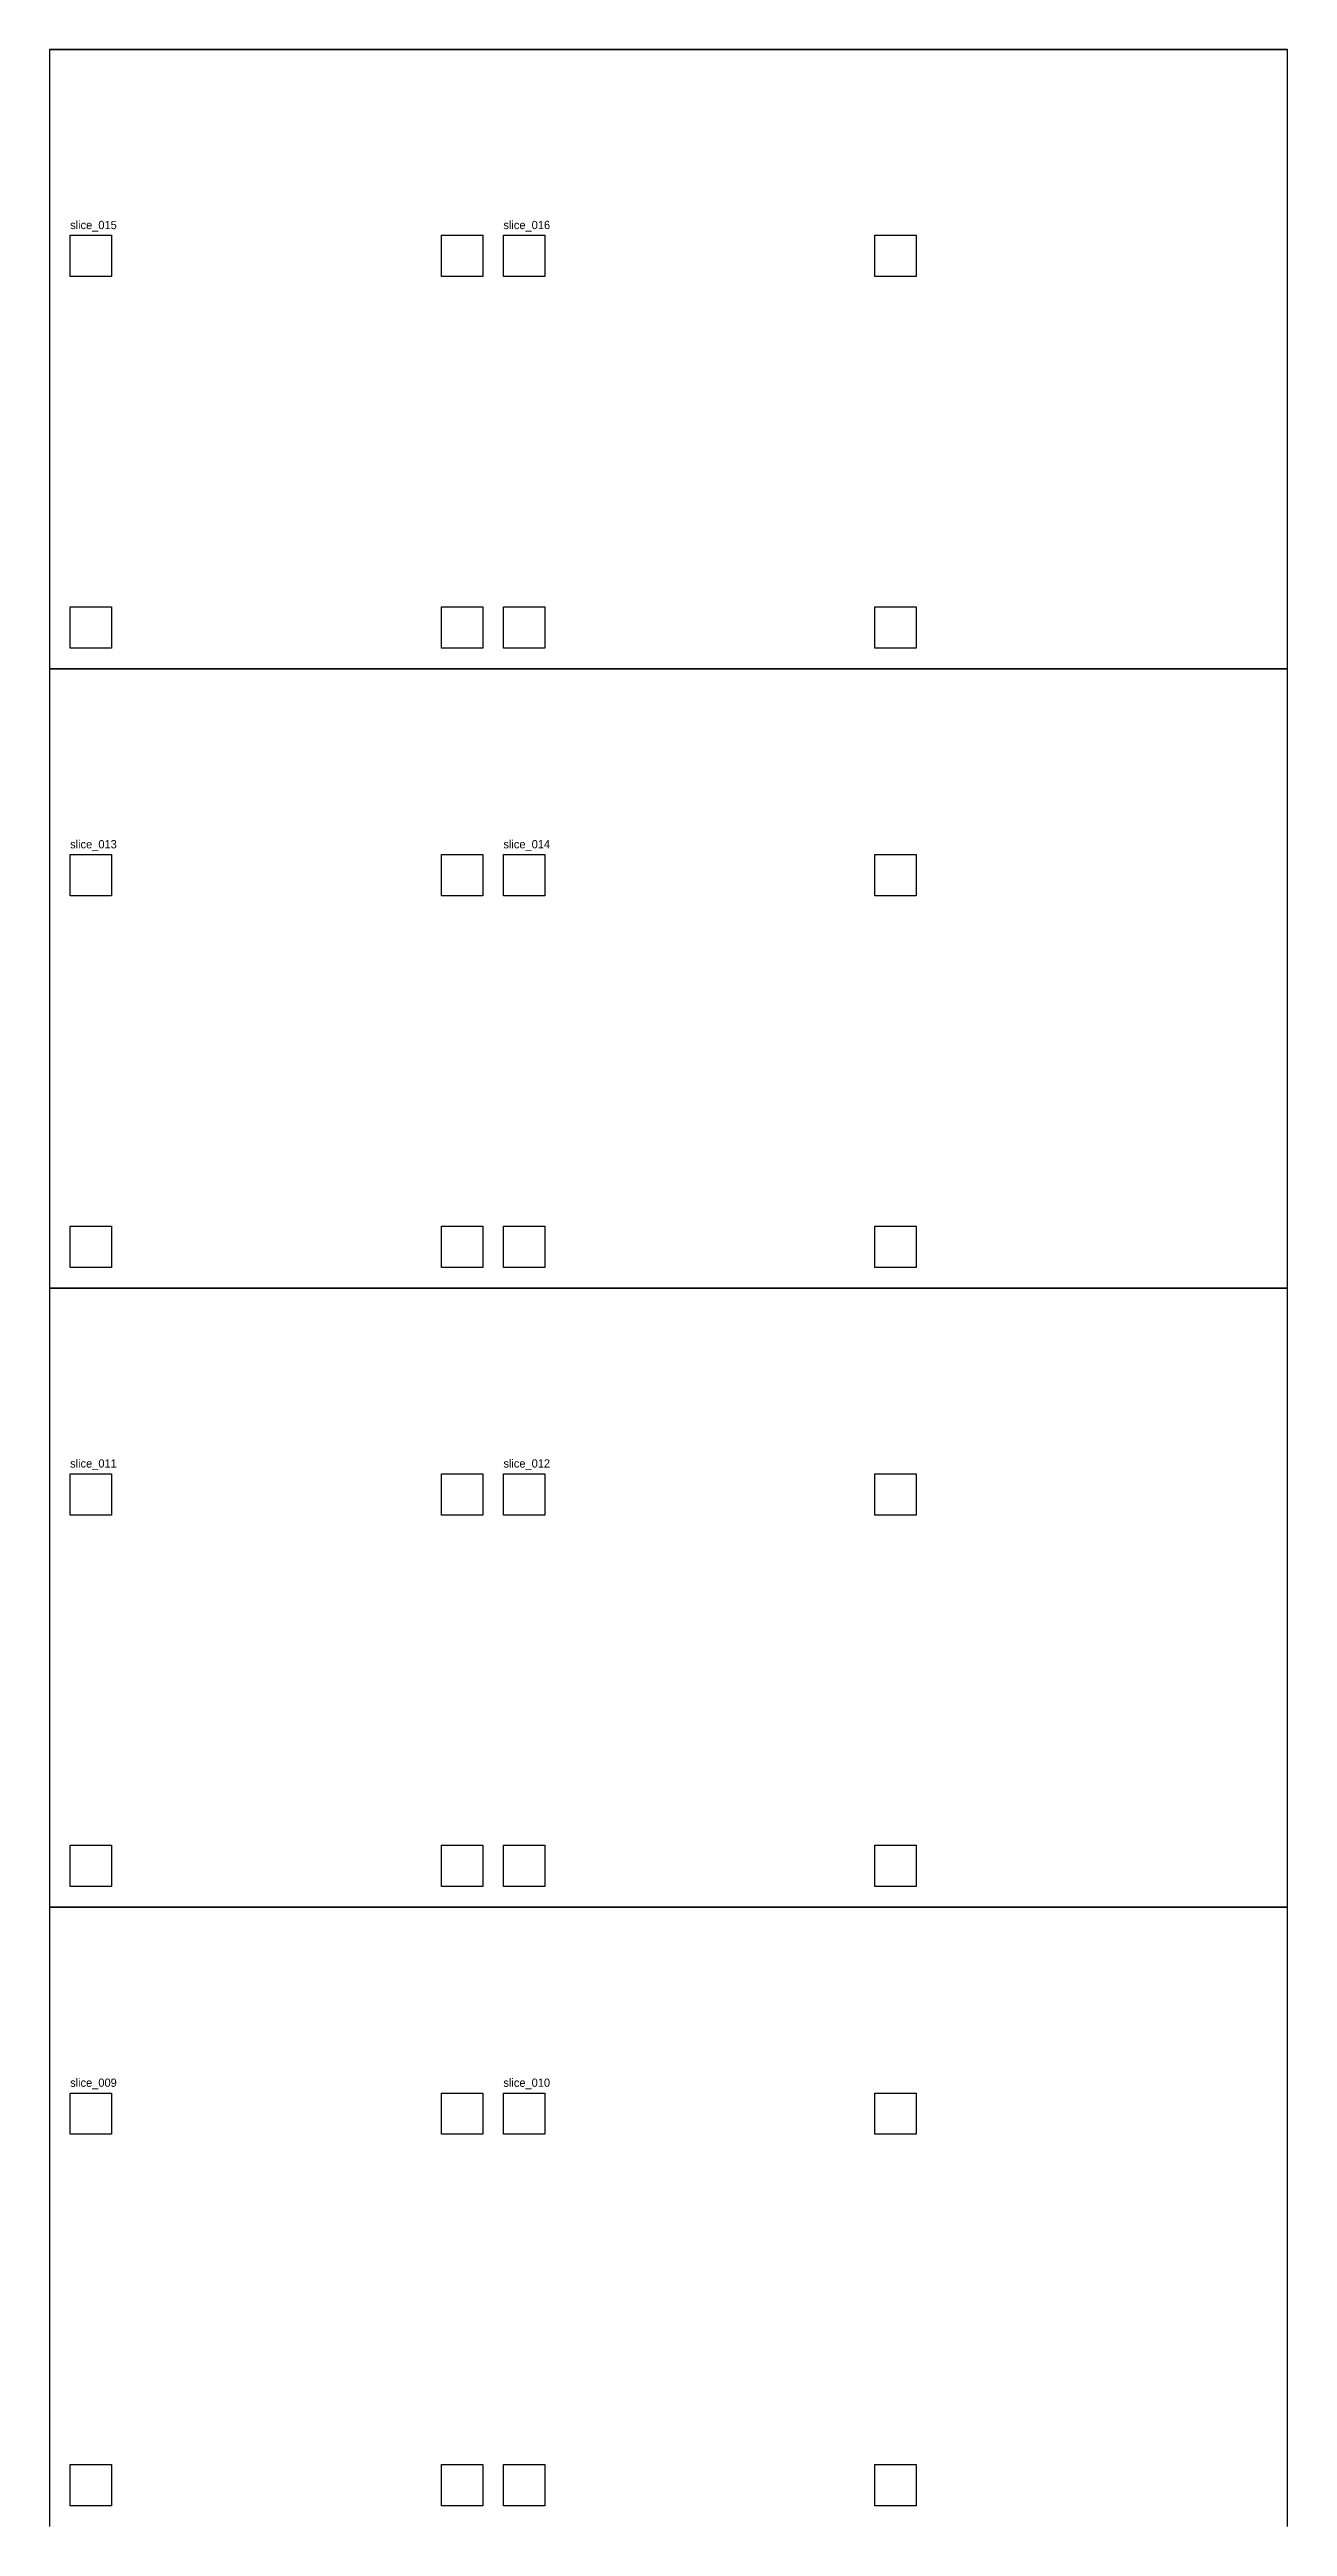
# Model space of a CAD drawing. Header units: metres. Extents: x 0 to 600, y 0 to 6600.
# Drawn here: x 0 to 600, y 1200 to 2400 of the extents above; entities that cross this region are included whole.
import ezdxf

# ---------------------------------------------------------------- set-up
doc = ezdxf.new("R2010")
doc.units = ezdxf.units.M

msp = doc.modelspace()

# ---------------------------------------------------------------- texts
at = {"layer": 'slice_009'}
msp.add_text('slice_009', height=4, dxfattribs=at).set_placement((10, 1413))
at = {"layer": 'slice_010'}
msp.add_text('slice_010', height=4, dxfattribs=at).set_placement((220, 1413))
at = {"layer": 'slice_011'}
msp.add_text('slice_011', height=4, dxfattribs=at).set_placement((10, 1713))
at = {"layer": 'slice_012'}
msp.add_text('slice_012', height=4, dxfattribs=at).set_placement((220, 1713))
at = {"layer": 'slice_013'}
msp.add_text('slice_013', height=4, dxfattribs=at).set_placement((10, 2013))
at = {"layer": 'slice_014'}
msp.add_text('slice_014', height=4, dxfattribs=at).set_placement((220, 2013))
at = {"layer": 'slice_015'}
msp.add_text('slice_015', height=4, dxfattribs=at).set_placement((10, 2313))
at = {"layer": 'slice_016'}
msp.add_text('slice_016', height=4, dxfattribs=at).set_placement((220, 2313))

# ---------------------------------------------------------------- linework, layer by layer
at = {"layer": 'sheet_boundary_5'}
for p, q in [((600, 1500), (0, 1500)), ((0, 1500), (0, 1200)), ((600, 1200), (600, 1500))]:
    msp.add_line(p, q, dxfattribs=at)
at = {"layer": 'sheet_boundary_6'}
for p, q in [((600, 1800), (0, 1800)), ((0, 1800), (0, 1500)), ((600, 1500), (600, 1800)), ((0, 1500), (600, 1500))]:
    msp.add_line(p, q, dxfattribs=at)
at = {"layer": 'sheet_boundary_7'}
for p, q in [((600, 2100), (0, 2100)), ((0, 2100), (0, 1800)), ((600, 1800), (600, 2100)), ((0, 1800), (600, 1800))]:
    msp.add_line(p, q, dxfattribs=at)
at = {"layer": 'sheet_boundary_8'}
for p, q in [((600, 2400), (0, 2400)), ((0, 2400), (0, 2100)), ((600, 2100), (600, 2400)), ((0, 2100), (600, 2100))]:
    msp.add_line(p, q, dxfattribs=at)
at = {"layer": 'sheet_boundary_9'}
msp.add_line((0, 2400), (600, 2400), dxfattribs=at)
at = {"layer": 'slice_009'}
for p, q in [((10, 1390), (10, 1410)), ((10, 1410), (30, 1410)), ((30, 1410), (30, 1390)), ((190, 1390), (190, 1410)), ((190, 1410), (210, 1410)), ((210, 1410), (210, 1390)), ((30, 1390), (10, 1390)), ((210, 1390), (190, 1390)), ((10, 1210), (10, 1230)), ((10, 1230), (30, 1230)), ((30, 1230), (30, 1210)), ((190, 1210), (190, 1230)), ((190, 1230), (210, 1230)), ((210, 1230), (210, 1210)), ((30, 1210), (10, 1210)), ((210, 1210), (190, 1210))]:
    msp.add_line(p, q, dxfattribs=at)
at = {"layer": 'slice_010'}
for p, q in [((220, 1390), (220, 1410)), ((220, 1410), (240, 1410)), ((240, 1410), (240, 1390)), ((400, 1390), (400, 1410)), ((400, 1410), (420, 1410)), ((420, 1410), (420, 1390)), ((240, 1390), (220, 1390)), ((420, 1390), (400, 1390)), ((220, 1210), (220, 1230)), ((220, 1230), (240, 1230)), ((240, 1230), (240, 1210)), ((400, 1210), (400, 1230)), ((400, 1230), (420, 1230)), ((420, 1230), (420, 1210)), ((240, 1210), (220, 1210)), ((420, 1210), (400, 1210))]:
    msp.add_line(p, q, dxfattribs=at)
at = {"layer": 'slice_011'}
for p, q in [((10, 1690), (10, 1710)), ((10, 1710), (30, 1710)), ((30, 1710), (30, 1690)), ((190, 1690), (190, 1710)), ((190, 1710), (210, 1710)), ((210, 1710), (210, 1690)), ((30, 1690), (10, 1690)), ((210, 1690), (190, 1690)), ((10, 1510), (10, 1530)), ((10, 1530), (30, 1530)), ((30, 1530), (30, 1510)), ((190, 1510), (190, 1530)), ((190, 1530), (210, 1530)), ((210, 1530), (210, 1510)), ((30, 1510), (10, 1510)), ((210, 1510), (190, 1510))]:
    msp.add_line(p, q, dxfattribs=at)
at = {"layer": 'slice_012'}
for p, q in [((220, 1690), (220, 1710)), ((220, 1710), (240, 1710)), ((240, 1710), (240, 1690)), ((400, 1690), (400, 1710)), ((400, 1710), (420, 1710)), ((420, 1710), (420, 1690)), ((240, 1690), (220, 1690)), ((420, 1690), (400, 1690)), ((220, 1510), (220, 1530)), ((220, 1530), (240, 1530)), ((240, 1530), (240, 1510)), ((400, 1510), (400, 1530)), ((400, 1530), (420, 1530)), ((420, 1530), (420, 1510)), ((240, 1510), (220, 1510)), ((420, 1510), (400, 1510))]:
    msp.add_line(p, q, dxfattribs=at)
at = {"layer": 'slice_013'}
for p, q in [((10, 1990), (10, 2010)), ((10, 2010), (30, 2010)), ((30, 2010), (30, 1990)), ((190, 1990), (190, 2010)), ((190, 2010), (210, 2010)), ((210, 2010), (210, 1990)), ((30, 1990), (10, 1990)), ((210, 1990), (190, 1990)), ((10, 1810), (10, 1830)), ((10, 1830), (30, 1830)), ((30, 1830), (30, 1810)), ((190, 1810), (190, 1830)), ((190, 1830), (210, 1830)), ((210, 1830), (210, 1810)), ((30, 1810), (10, 1810)), ((210, 1810), (190, 1810))]:
    msp.add_line(p, q, dxfattribs=at)
at = {"layer": 'slice_014'}
for p, q in [((220, 1990), (220, 2010)), ((220, 2010), (240, 2010)), ((240, 2010), (240, 1990)), ((400, 1990), (400, 2010)), ((400, 2010), (420, 2010)), ((420, 2010), (420, 1990)), ((240, 1990), (220, 1990)), ((420, 1990), (400, 1990)), ((220, 1810), (220, 1830)), ((220, 1830), (240, 1830)), ((240, 1830), (240, 1810)), ((400, 1810), (400, 1830)), ((400, 1830), (420, 1830)), ((420, 1830), (420, 1810)), ((240, 1810), (220, 1810)), ((420, 1810), (400, 1810))]:
    msp.add_line(p, q, dxfattribs=at)
at = {"layer": 'slice_015'}
for p, q in [((10, 2290), (10, 2310)), ((10, 2310), (30, 2310)), ((30, 2310), (30, 2290)), ((190, 2290), (190, 2310)), ((190, 2310), (210, 2310)), ((210, 2310), (210, 2290)), ((30, 2290), (10, 2290)), ((210, 2290), (190, 2290)), ((10, 2110), (10, 2130)), ((10, 2130), (30, 2130)), ((30, 2130), (30, 2110)), ((190, 2110), (190, 2130)), ((190, 2130), (210, 2130)), ((210, 2130), (210, 2110)), ((30, 2110), (10, 2110)), ((210, 2110), (190, 2110))]:
    msp.add_line(p, q, dxfattribs=at)
at = {"layer": 'slice_016'}
for p, q in [((220, 2290), (220, 2310)), ((220, 2310), (240, 2310)), ((240, 2310), (240, 2290)), ((400, 2290), (400, 2310)), ((400, 2310), (420, 2310)), ((420, 2310), (420, 2290)), ((240, 2290), (220, 2290)), ((420, 2290), (400, 2290)), ((220, 2110), (220, 2130)), ((220, 2130), (240, 2130)), ((240, 2130), (240, 2110)), ((400, 2110), (400, 2130)), ((400, 2130), (420, 2130)), ((420, 2130), (420, 2110)), ((240, 2110), (220, 2110)), ((420, 2110), (400, 2110))]:
    msp.add_line(p, q, dxfattribs=at)

msp.set_redraw_order([(e.dxf.handle, doc.entitydb.next_handle()) for e in msp.query("TEXT MTEXT ATTDEF DIMENSION ARC_DIMENSION")])  # texts and dimensions are drawn at this point

doc.saveas('drawing.dxf')
